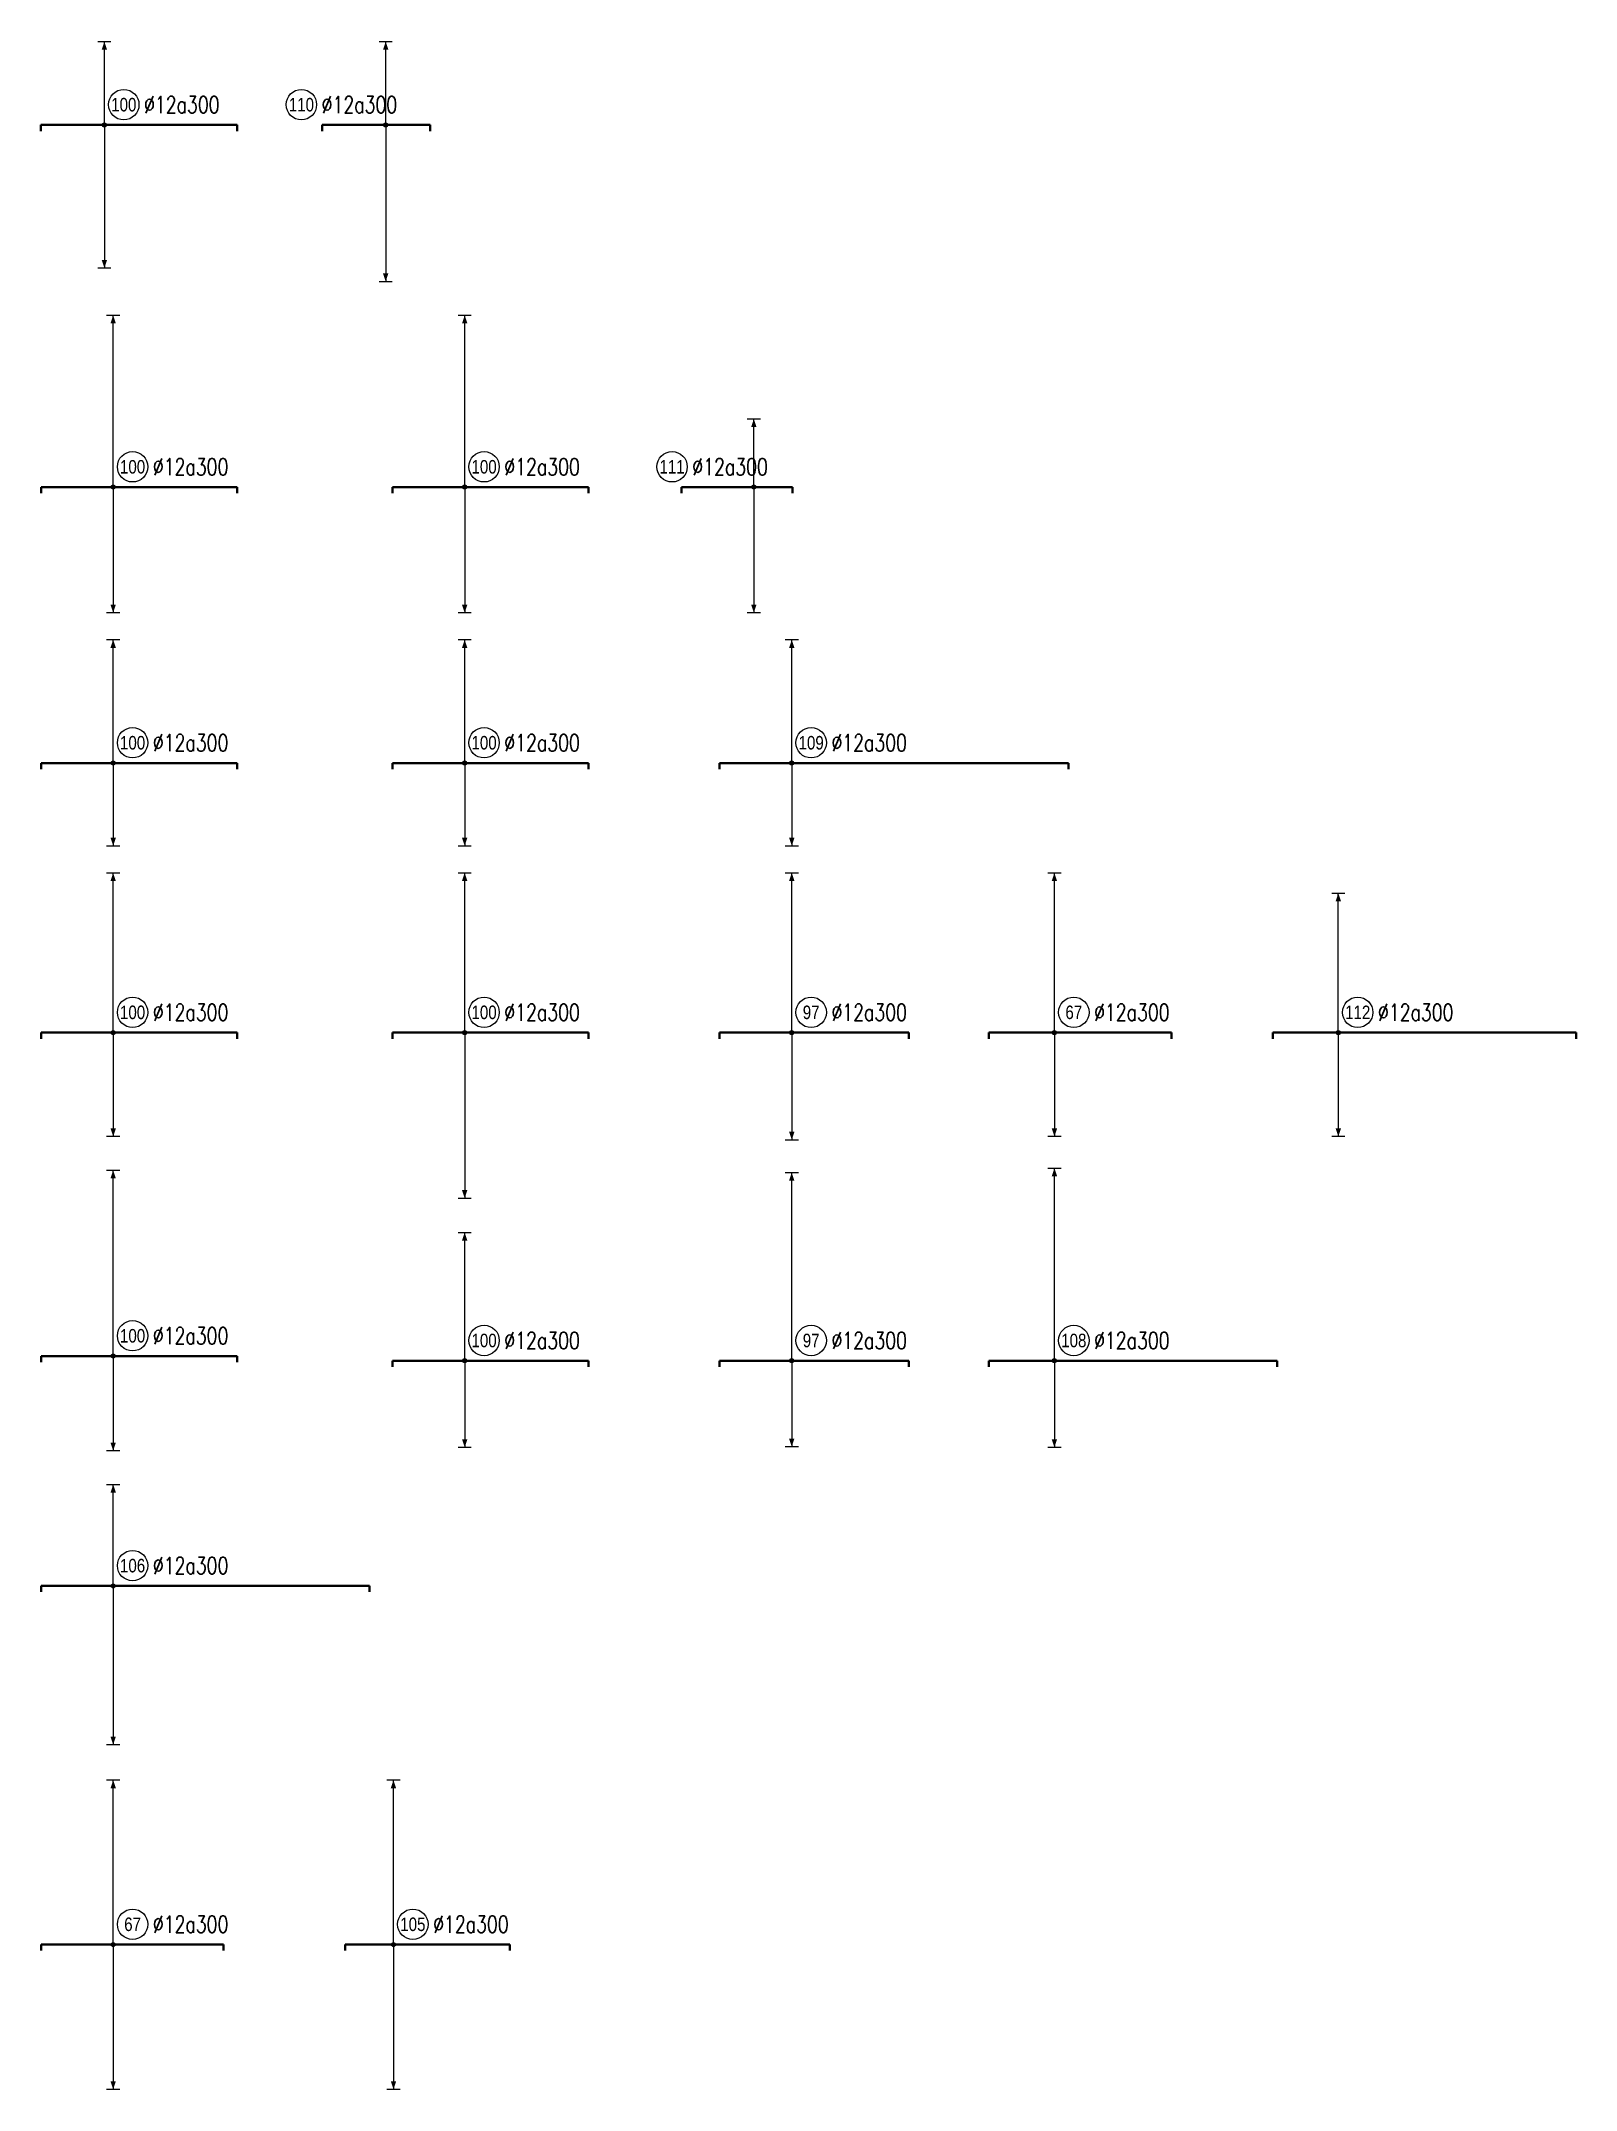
# Model space of a CAD drawing. Header units: millimetres. Extents: x -247377 to 927516, y -864259 to 155594.
# Drawn here: x 172269 to 217689, y -90520 to -29880 of the extents above; entities that cross this region are included whole.
import ezdxf
from ezdxf.enums import TextEntityAlignment as Align

# ---------------------------------------------------------------- set-up
doc = ezdxf.new("R2010")
doc.units = ezdxf.units.MM
doc.header["$MEASUREMENT"] = 0
for name, color, linetype, lineweight in [('NDC_S_DIM', 1, 'Continuous', 15), ('NDC_S_REBAR', 4, 'Continuous', 35), ('NDC_S_VN TEXT', 7, 'Continuous', 20)]:
    doc.layers.add(name, color=color, linetype=linetype, lineweight=lineweight)
doc.styles.add('ARIAL', font='arial.ttf', dxfattribs={"width": 0.8})
doc.styles.add('NDC_EN TXT', font='romans.shx', dxfattribs={"width": 0.8})

# ---------------------------------------------------------------- blocks, each defined once
blk = doc.blocks.new('*U87')
h = blk.add_hatch(color=6)
edge = h.paths.add_edge_path()
edge.add_arc((-5.03, 0), 0.3, 0, 360)
at = {"layer": 'NDC_S_DIM', "color": 8}
for q in [(-5.03, 12.32), (-5.03, -21.18)]:
    blk.add_line((-5.03, 0), q, dxfattribs=at)
for points in [[(-6.03, 12.32, 0.2, 0.2, 0), (-4.03, 12.32, 0, 0, 0)], [(-6.03, -21.18, 0.2, 0.2, 0), (-4.03, -21.18, 0, 0, 0)]]:
    blk.add_lwpolyline(points, format="xyseb", dxfattribs=at)
at = {"layer": 'NDC_S_DIM'}
blk.add_circle((-2.16, 3), 2.25, dxfattribs=at)
at = {"layer": 'NDC_S_DIM', "color": 6}
blk.add_circle((-5.03, 0), 0.3, dxfattribs=at)
at = {"layer": 'NDC_S_DIM', "color": 8}
for points in [[(-5.43, 11.12), (-5.03, 12.32), (-4.63, 11.12)], [(-5.43, -19.98), (-5.03, -21.18), (-4.63, -19.98)]]:
    blk.add_solid(points, dxfattribs=at)
at = {"layer": 'NDC_S_REBAR'}
for p, q in [((0, 0), (-14.41, 0)), ((-14.41, 0), (-14.41, -0.9)), ((0, 0), (14.59, 0)), ((14.59, 0), (14.59, -0.9)), ((-14.41, -0.9), (-14.41, -0.9)), ((14.59, -0.9), (14.59, -0.9))]:
    blk.add_line(p, q, dxfattribs=at)
at = {"layer": 'NDC_S_VN TEXT', "style": 'ARIAL', "width": 0.8}
blk.add_attdef('KHT', text='', height=2, dxfattribs=at).set_placement((-2.16, 3), align=Align.MIDDLE_CENTER)
at = {"layer": 'NDC_S_VN TEXT', "color": 3, "style": 'NDC_EN TXT', "width": 0.75}
blk.add_attdef('DKT', (0.84, 1.75), '', height=2.5, dxfattribs=at)
blk = doc.blocks.new('*U88')
h = blk.add_hatch(color=6)
edge = h.paths.add_edge_path()
edge.add_arc((-5.03, 0), 0.3, 0, 360)
at = {"layer": 'NDC_S_DIM', "color": 8}
for q in [(-5.03, 12.32), (-5.03, -23.18)]:
    blk.add_line((-5.03, 0), q, dxfattribs=at)
for points in [[(-6.03, 12.32, 0.2, 0.2, 0), (-4.03, 12.32, 0, 0, 0)], [(-6.03, -23.18, 0.2, 0.2, 0), (-4.03, -23.18, 0, 0, 0)]]:
    blk.add_lwpolyline(points, format="xyseb", dxfattribs=at)
at = {"layer": 'NDC_S_DIM'}
blk.add_circle((-17.5, 3), 2.25, dxfattribs=at)
at = {"layer": 'NDC_S_DIM', "color": 6}
blk.add_circle((-5.03, 0), 0.3, dxfattribs=at)
at = {"layer": 'NDC_S_DIM', "color": 8}
for points in [[(-5.43, 11.12), (-5.03, 12.32), (-4.63, 11.12)], [(-5.43, -21.98), (-5.03, -23.18), (-4.63, -21.98)]]:
    blk.add_solid(points, dxfattribs=at)
at = {"layer": 'NDC_S_REBAR'}
for p, q in [((0, 0), (-14.41, 0)), ((-14.41, 0), (-14.41, -0.9)), ((0, 0), (1.56, 0)), ((1.56, 0), (1.56, -0.9)), ((-14.41, -0.9), (-14.41, -0.9)), ((1.56, -0.9), (1.56, -0.9))]:
    blk.add_line(p, q, dxfattribs=at)
at = {"layer": 'NDC_S_VN TEXT', "style": 'ARIAL', "width": 0.8}
blk.add_attdef('KHT', text='', height=2, dxfattribs=at).set_placement((-17.5, 3), align=Align.MIDDLE_CENTER)
at = {"layer": 'NDC_S_VN TEXT', "color": 3, "style": 'NDC_EN TXT', "width": 0.75}
blk.add_attdef('DKT', (-14.5, 1.75), '', height=2.5, dxfattribs=at)
blk = doc.blocks.new('*U98')
h = blk.add_hatch(color=6)
edge = h.paths.add_edge_path()
edge.add_arc((-5.03, 0), 0.3, 0, 360)
at = {"layer": 'NDC_S_DIM', "color": 8}
for q in [(-5.03, 25.41), (-5.03, -18.59)]:
    blk.add_line((-5.03, 0), q, dxfattribs=at)
for points in [[(-6.03, 25.41, 0.2, 0.2, 0), (-4.03, 25.41, 0, 0, 0)], [(-6.03, -18.59, 0.2, 0.2, 0), (-4.03, -18.59, 0, 0, 0)]]:
    blk.add_lwpolyline(points, format="xyseb", dxfattribs=at)
at = {"layer": 'NDC_S_DIM'}
blk.add_circle((-2.16, 3), 2.25, dxfattribs=at)
at = {"layer": 'NDC_S_DIM', "color": 6}
blk.add_circle((-5.03, 0), 0.3, dxfattribs=at)
at = {"layer": 'NDC_S_DIM', "color": 8}
for points in [[(-5.43, 24.21), (-5.03, 25.41), (-4.63, 24.21)], [(-5.43, -17.39), (-5.03, -18.59), (-4.63, -17.39)]]:
    blk.add_solid(points, dxfattribs=at)
at = {"layer": 'NDC_S_REBAR'}
for p, q in [((0, 0), (-15.71, 0)), ((-15.71, 0), (-15.71, -0.9)), ((0, 0), (13.29, 0)), ((13.29, 0), (13.29, -0.9)), ((-15.71, -0.9), (-15.71, -0.9)), ((13.29, -0.9), (13.29, -0.9))]:
    blk.add_line(p, q, dxfattribs=at)
at = {"layer": 'NDC_S_VN TEXT', "style": 'ARIAL', "width": 0.8}
blk.add_attdef('KHT', text='', height=2, dxfattribs=at).set_placement((-2.16, 3), align=Align.MIDDLE_CENTER)
at = {"layer": 'NDC_S_VN TEXT', "color": 3, "style": 'NDC_EN TXT', "width": 0.75}
blk.add_attdef('DKT', (0.84, 1.75), '', height=2.5, dxfattribs=at)
blk = doc.blocks.new('*U99')
h = blk.add_hatch(color=6)
edge = h.paths.add_edge_path()
edge.add_arc((-5.03, 0), 0.3, 0, 360)
at = {"layer": 'NDC_S_DIM', "color": 8}
for q in [(-5.03, 10.07), (-5.03, -18.59)]:
    blk.add_line((-5.03, 0), q, dxfattribs=at)
for points in [[(-6.03, 10.07, 0.2, 0.2, 0), (-4.03, 10.07, 0, 0, 0)], [(-6.03, -18.59, 0.2, 0.2, 0), (-4.03, -18.59, 0, 0, 0)]]:
    blk.add_lwpolyline(points, format="xyseb", dxfattribs=at)
at = {"layer": 'NDC_S_DIM'}
blk.add_circle((-17.13, 3), 2.25, dxfattribs=at)
at = {"layer": 'NDC_S_DIM', "color": 6}
blk.add_circle((-5.03, 0), 0.3, dxfattribs=at)
at = {"layer": 'NDC_S_DIM', "color": 8}
for points in [[(-5.43, 8.87), (-5.03, 10.07), (-4.63, 8.87)], [(-5.43, -17.39), (-5.03, -18.59), (-4.63, -17.39)]]:
    blk.add_solid(points, dxfattribs=at)
at = {"layer": 'NDC_S_REBAR'}
for p, q in [((0, 0), (-15.71, 0)), ((-15.71, 0), (-15.71, -0.9)), ((0, 0), (0.67, 0)), ((0.67, 0), (0.67, -0.9)), ((-15.71, -0.9), (-15.71, -0.9)), ((0.67, -0.9), (0.67, -0.9))]:
    blk.add_line(p, q, dxfattribs=at)
at = {"layer": 'NDC_S_VN TEXT', "style": 'ARIAL', "width": 0.8}
blk.add_attdef('KHT', text='', height=2, dxfattribs=at).set_placement((-17.13, 3), align=Align.MIDDLE_CENTER)
at = {"layer": 'NDC_S_VN TEXT', "color": 3, "style": 'NDC_EN TXT', "width": 0.75}
blk.add_attdef('DKT', (-14.13, 1.75), '', height=2.5, dxfattribs=at)
blk = doc.blocks.new('*U108')
h = blk.add_hatch(color=6)
edge = h.paths.add_edge_path()
edge.add_arc((-5.03, 0), 0.3, 0, 360)
at = {"layer": 'NDC_S_DIM', "color": 8}
for q in [(-5.03, 18.24), (-5.03, -12.26)]:
    blk.add_line((-5.03, 0), q, dxfattribs=at)
for points in [[(-6.03, 18.24, 0.2, 0.2, 0), (-4.03, 18.24, 0, 0, 0)], [(-6.03, -12.26, 0.2, 0.2, 0), (-4.03, -12.26, 0, 0, 0)]]:
    blk.add_lwpolyline(points, format="xyseb", dxfattribs=at)
at = {"layer": 'NDC_S_DIM'}
blk.add_circle((-2.16, 3), 2.25, dxfattribs=at)
at = {"layer": 'NDC_S_DIM', "color": 6}
blk.add_circle((-5.03, 0), 0.3, dxfattribs=at)
at = {"layer": 'NDC_S_DIM', "color": 8}
for points in [[(-5.43, 17.04), (-5.03, 18.24), (-4.63, 17.04)], [(-5.43, -11.06), (-5.03, -12.26), (-4.63, -11.06)]]:
    blk.add_solid(points, dxfattribs=at)
at = {"layer": 'NDC_S_REBAR'}
for p, q in [((0, 0), (-15.71, 0)), ((-15.71, 0), (-15.71, -0.9)), ((0, 0), (13.29, 0)), ((13.29, 0), (13.29, -0.9)), ((-15.71, -0.9), (-15.71, -0.9)), ((13.29, -0.9), (13.29, -0.9))]:
    blk.add_line(p, q, dxfattribs=at)
at = {"layer": 'NDC_S_VN TEXT', "style": 'ARIAL', "width": 0.8}
blk.add_attdef('KHT', text='', height=2, dxfattribs=at).set_placement((-2.16, 3), align=Align.MIDDLE_CENTER)
at = {"layer": 'NDC_S_VN TEXT', "color": 3, "style": 'NDC_EN TXT', "width": 0.75}
blk.add_attdef('DKT', (0.84, 1.75), '', height=2.5, dxfattribs=at)
blk = doc.blocks.new('*U109')
h = blk.add_hatch(color=6)
edge = h.paths.add_edge_path()
edge.add_arc((-5.03, 0), 0.3, 0, 360)
at = {"layer": 'NDC_S_DIM', "color": 8}
for q in [(-5.03, 18.24), (-5.03, -12.26)]:
    blk.add_line((-5.03, 0), q, dxfattribs=at)
for points in [[(-6.03, 18.24, 0.2, 0.2, 0), (-4.03, 18.24, 0, 0, 0)], [(-6.03, -12.26, 0.2, 0.2, 0), (-4.03, -12.26, 0, 0, 0)]]:
    blk.add_lwpolyline(points, format="xyseb", dxfattribs=at)
at = {"layer": 'NDC_S_DIM'}
blk.add_circle((-2.16, 3), 2.25, dxfattribs=at)
at = {"layer": 'NDC_S_DIM', "color": 6}
blk.add_circle((-5.03, 0), 0.3, dxfattribs=at)
at = {"layer": 'NDC_S_DIM', "color": 8}
for points in [[(-5.43, 17.04), (-5.03, 18.24), (-4.63, 17.04)], [(-5.43, -11.06), (-5.03, -12.26), (-4.63, -11.06)]]:
    blk.add_solid(points, dxfattribs=at)
at = {"layer": 'NDC_S_REBAR'}
for p, q in [((0, 0), (-15.71, 0)), ((-15.71, 0), (-15.71, -0.9)), ((0, 0), (13.29, 0)), ((13.29, 0), (13.29, -0.9)), ((-15.71, -0.9), (-15.71, -0.9)), ((13.29, -0.9), (13.29, -0.9))]:
    blk.add_line(p, q, dxfattribs=at)
at = {"layer": 'NDC_S_VN TEXT', "style": 'ARIAL', "width": 0.8}
blk.add_attdef('KHT', text='', height=2, dxfattribs=at).set_placement((-2.16, 3), align=Align.MIDDLE_CENTER)
at = {"layer": 'NDC_S_VN TEXT', "color": 3, "style": 'NDC_EN TXT', "width": 0.75}
blk.add_attdef('DKT', (0.84, 1.75), '', height=2.5, dxfattribs=at)
blk = doc.blocks.new('*U110')
h = blk.add_hatch(color=6)
edge = h.paths.add_edge_path()
edge.add_arc((-5.03, 0), 0.3, 0, 360)
at = {"layer": 'NDC_S_DIM', "color": 8}
for q in [(-5.03, 18.24), (-5.03, -12.26)]:
    blk.add_line((-5.03, 0), q, dxfattribs=at)
for points in [[(-6.03, 18.24, 0.2, 0.2, 0), (-4.03, 18.24, 0, 0, 0)], [(-6.03, -12.26, 0.2, 0.2, 0), (-4.03, -12.26, 0, 0, 0)]]:
    blk.add_lwpolyline(points, format="xyseb", dxfattribs=at)
at = {"layer": 'NDC_S_DIM'}
blk.add_circle((-2.16, 3), 2.25, dxfattribs=at)
at = {"layer": 'NDC_S_DIM', "color": 6}
blk.add_circle((-5.03, 0), 0.3, dxfattribs=at)
at = {"layer": 'NDC_S_DIM', "color": 8}
for points in [[(-5.43, 17.04), (-5.03, 18.24), (-4.63, 17.04)], [(-5.43, -11.06), (-5.03, -12.26), (-4.63, -11.06)]]:
    blk.add_solid(points, dxfattribs=at)
at = {"layer": 'NDC_S_REBAR'}
for p, q in [((0, 0), (-15.71, 0)), ((-15.71, 0), (-15.71, -0.9)), ((0, 0), (35.9, 0)), ((35.9, 0), (35.9, -0.9)), ((-15.71, -0.9), (-15.71, -0.9)), ((35.9, -0.9), (35.9, -0.9))]:
    blk.add_line(p, q, dxfattribs=at)
at = {"layer": 'NDC_S_VN TEXT', "style": 'ARIAL', "width": 0.8}
blk.add_attdef('KHT', text='', height=2, dxfattribs=at).set_placement((-2.16, 3), align=Align.MIDDLE_CENTER)
at = {"layer": 'NDC_S_VN TEXT', "color": 3, "style": 'NDC_EN TXT', "width": 0.75}
blk.add_attdef('DKT', (0.84, 1.75), '', height=2.5, dxfattribs=at)
blk = doc.blocks.new('*U121')
h = blk.add_hatch(color=6)
edge = h.paths.add_edge_path()
edge.add_arc((-5.03, 0), 0.3, 0, 360)
at = {"layer": 'NDC_S_DIM', "color": 8}
for q in [(-5.03, 23.63), (-5.03, -15.37)]:
    blk.add_line((-5.03, 0), q, dxfattribs=at)
for points in [[(-6.03, 23.63, 0.2, 0.2, 0), (-4.03, 23.63, 0, 0, 0)], [(-6.03, -15.37, 0.2, 0.2, 0), (-4.03, -15.37, 0, 0, 0)]]:
    blk.add_lwpolyline(points, format="xyseb", dxfattribs=at)
at = {"layer": 'NDC_S_DIM'}
blk.add_circle((-2.16, 3), 2.25, dxfattribs=at)
at = {"layer": 'NDC_S_DIM', "color": 6}
blk.add_circle((-5.03, 0), 0.3, dxfattribs=at)
at = {"layer": 'NDC_S_DIM', "color": 8}
for points in [[(-5.43, 22.43), (-5.03, 23.63), (-4.63, 22.43)], [(-5.43, -14.17), (-5.03, -15.37), (-4.63, -14.17)]]:
    blk.add_solid(points, dxfattribs=at)
at = {"layer": 'NDC_S_REBAR'}
for p, q in [((0, 0), (-15.71, 0)), ((-15.71, 0), (-15.71, -0.9)), ((0, 0), (13.29, 0)), ((13.29, 0), (13.29, -0.9)), ((-15.71, -0.9), (-15.71, -0.9)), ((13.29, -0.9), (13.29, -0.9))]:
    blk.add_line(p, q, dxfattribs=at)
at = {"layer": 'NDC_S_VN TEXT', "style": 'ARIAL', "width": 0.8}
blk.add_attdef('KHT', text='', height=2, dxfattribs=at).set_placement((-2.16, 3), align=Align.MIDDLE_CENTER)
at = {"layer": 'NDC_S_VN TEXT', "color": 3, "style": 'NDC_EN TXT', "width": 0.75}
blk.add_attdef('DKT', (0.84, 1.75), '', height=2.5, dxfattribs=at)
blk = doc.blocks.new('*U122')
h = blk.add_hatch(color=6)
edge = h.paths.add_edge_path()
edge.add_arc((-5.03, 0), 0.3, 0, 360)
at = {"layer": 'NDC_S_DIM', "color": 8}
for q in [(-5.03, 23.63), (-5.03, -24.51)]:
    blk.add_line((-5.03, 0), q, dxfattribs=at)
for points in [[(-6.03, 23.63, 0.2, 0.2, 0), (-4.03, 23.63, 0, 0, 0)], [(-6.03, -24.51, 0.2, 0.2, 0), (-4.03, -24.51, 0, 0, 0)]]:
    blk.add_lwpolyline(points, format="xyseb", dxfattribs=at)
at = {"layer": 'NDC_S_DIM'}
blk.add_circle((-2.16, 3), 2.25, dxfattribs=at)
at = {"layer": 'NDC_S_DIM', "color": 6}
blk.add_circle((-5.03, 0), 0.3, dxfattribs=at)
at = {"layer": 'NDC_S_DIM', "color": 8}
for points in [[(-5.43, 22.43), (-5.03, 23.63), (-4.63, 22.43)], [(-5.43, -23.31), (-5.03, -24.51), (-4.63, -23.31)]]:
    blk.add_solid(points, dxfattribs=at)
at = {"layer": 'NDC_S_REBAR'}
for p, q in [((0, 0), (-15.71, 0)), ((-15.71, 0), (-15.71, -0.9)), ((0, 0), (13.29, 0)), ((13.29, 0), (13.29, -0.9)), ((-15.71, -0.9), (-15.71, -0.9)), ((13.29, -0.9), (13.29, -0.9))]:
    blk.add_line(p, q, dxfattribs=at)
at = {"layer": 'NDC_S_VN TEXT', "style": 'ARIAL', "width": 0.8}
blk.add_attdef('KHT', text='', height=2, dxfattribs=at).set_placement((-2.16, 3), align=Align.MIDDLE_CENTER)
at = {"layer": 'NDC_S_VN TEXT', "color": 3, "style": 'NDC_EN TXT', "width": 0.75}
blk.add_attdef('DKT', (0.84, 1.75), '', height=2.5, dxfattribs=at)
blk = doc.blocks.new('*U123')
h = blk.add_hatch(color=6)
edge = h.paths.add_edge_path()
edge.add_arc((-5.03, 0), 0.3, 0, 360)
at = {"layer": 'NDC_S_DIM', "color": 8}
for q in [(-5.03, 23.63), (-5.03, -15.87)]:
    blk.add_line((-5.03, 0), q, dxfattribs=at)
for points in [[(-6.03, 23.63, 0.2, 0.2, 0), (-4.03, 23.63, 0, 0, 0)], [(-6.03, -15.87, 0.2, 0.2, 0), (-4.03, -15.87, 0, 0, 0)]]:
    blk.add_lwpolyline(points, format="xyseb", dxfattribs=at)
at = {"layer": 'NDC_S_DIM'}
blk.add_circle((-2.16, 3), 2.25, dxfattribs=at)
at = {"layer": 'NDC_S_DIM', "color": 6}
blk.add_circle((-5.03, 0), 0.3, dxfattribs=at)
at = {"layer": 'NDC_S_DIM', "color": 8}
for points in [[(-5.43, 22.43), (-5.03, 23.63), (-4.63, 22.43)], [(-5.43, -14.67), (-5.03, -15.87), (-4.63, -14.67)]]:
    blk.add_solid(points, dxfattribs=at)
at = {"layer": 'NDC_S_REBAR'}
for p, q in [((0, 0), (-15.71, 0)), ((-15.71, 0), (-15.71, -0.9)), ((0, 0), (12.29, 0)), ((12.29, 0), (12.29, -0.9)), ((-15.71, -0.9), (-15.71, -0.9)), ((12.29, -0.9), (12.29, -0.9))]:
    blk.add_line(p, q, dxfattribs=at)
at = {"layer": 'NDC_S_VN TEXT', "style": 'ARIAL', "width": 0.8}
blk.add_attdef('KHT', text='', height=2, dxfattribs=at).set_placement((-2.16, 3), align=Align.MIDDLE_CENTER)
at = {"layer": 'NDC_S_VN TEXT', "color": 3, "style": 'NDC_EN TXT', "width": 0.75}
blk.add_attdef('DKT', (0.84, 1.75), '', height=2.5, dxfattribs=at)
blk = doc.blocks.new('*U124')
h = blk.add_hatch(color=6)
edge = h.paths.add_edge_path()
edge.add_arc((-5.03, 0), 0.3, 0, 360)
at = {"layer": 'NDC_S_DIM', "color": 8}
for q in [(-5.03, 23.63), (-5.03, -15.37)]:
    blk.add_line((-5.03, 0), q, dxfattribs=at)
for points in [[(-6.03, 23.63, 0.2, 0.2, 0), (-4.03, 23.63, 0, 0, 0)], [(-6.03, -15.37, 0.2, 0.2, 0), (-4.03, -15.37, 0, 0, 0)]]:
    blk.add_lwpolyline(points, format="xyseb", dxfattribs=at)
at = {"layer": 'NDC_S_DIM'}
blk.add_circle((-2.16, 3), 2.25, dxfattribs=at)
at = {"layer": 'NDC_S_DIM', "color": 6}
blk.add_circle((-5.03, 0), 0.3, dxfattribs=at)
at = {"layer": 'NDC_S_DIM', "color": 8}
for points in [[(-5.43, 22.43), (-5.03, 23.63), (-4.63, 22.43)], [(-5.43, -14.17), (-5.03, -15.37), (-4.63, -14.17)]]:
    blk.add_solid(points, dxfattribs=at)
at = {"layer": 'NDC_S_REBAR'}
for p, q in [((0, 0), (-14.71, 0)), ((-14.71, 0), (-14.71, -0.9)), ((0, 0), (12.29, 0)), ((12.29, 0), (12.29, -0.9)), ((-14.71, -0.9), (-14.71, -0.9)), ((12.29, -0.9), (12.29, -0.9))]:
    blk.add_line(p, q, dxfattribs=at)
at = {"layer": 'NDC_S_VN TEXT', "style": 'ARIAL', "width": 0.8}
blk.add_attdef('KHT', text='', height=2, dxfattribs=at).set_placement((-2.16, 3), align=Align.MIDDLE_CENTER)
at = {"layer": 'NDC_S_VN TEXT', "color": 3, "style": 'NDC_EN TXT', "width": 0.75}
blk.add_attdef('DKT', (0.84, 1.75), '', height=2.5, dxfattribs=at)
blk = doc.blocks.new('*U125')
h = blk.add_hatch(color=6)
edge = h.paths.add_edge_path()
edge.add_arc((-5.03, 0), 0.3, 0, 360)
at = {"layer": 'NDC_S_DIM', "color": 8}
for q in [(-5.03, 20.63), (-5.03, -15.37)]:
    blk.add_line((-5.03, 0), q, dxfattribs=at)
for points in [[(-6.03, 20.63, 0.2, 0.2, 0), (-4.03, 20.63, 0, 0, 0)], [(-6.03, -15.37, 0.2, 0.2, 0), (-4.03, -15.37, 0, 0, 0)]]:
    blk.add_lwpolyline(points, format="xyseb", dxfattribs=at)
at = {"layer": 'NDC_S_DIM'}
blk.add_circle((-2.16, 3), 2.25, dxfattribs=at)
at = {"layer": 'NDC_S_DIM', "color": 6}
blk.add_circle((-5.03, 0), 0.3, dxfattribs=at)
at = {"layer": 'NDC_S_DIM', "color": 8}
for points in [[(-5.43, 19.43), (-5.03, 20.63), (-4.63, 19.43)], [(-5.43, -14.17), (-5.03, -15.37), (-4.63, -14.17)]]:
    blk.add_solid(points, dxfattribs=at)
at = {"layer": 'NDC_S_REBAR'}
for p, q in [((0, 0), (-14.71, 0)), ((-14.71, 0), (-14.71, -0.9)), ((0, 0), (30.14, 0)), ((30.14, 0), (30.14, -0.9)), ((-14.71, -0.9), (-14.71, -0.9)), ((30.14, -0.9), (30.14, -0.9))]:
    blk.add_line(p, q, dxfattribs=at)
at = {"layer": 'NDC_S_VN TEXT', "style": 'ARIAL', "width": 0.8}
blk.add_attdef('KHT', text='', height=2, dxfattribs=at).set_placement((-2.16, 3), align=Align.MIDDLE_CENTER)
at = {"layer": 'NDC_S_VN TEXT', "color": 3, "style": 'NDC_EN TXT', "width": 0.75}
blk.add_attdef('DKT', (0.84, 1.75), '', height=2.5, dxfattribs=at)
blk = doc.blocks.new('*U912')
h = blk.add_hatch(color=6)
edge = h.paths.add_edge_path()
edge.add_arc((-5.03, 0), 0.3, 0, 360)
at = {"layer": 'NDC_S_DIM', "color": 8}
for q in [(-5.03, 27.49), (-5.03, -14.01)]:
    blk.add_line((-5.03, 0), q, dxfattribs=at)
for points in [[(-6.03, 27.49, 0.2, 0.2, 0), (-4.03, 27.49, 0, 0, 0)], [(-6.03, -14.01, 0.2, 0.2, 0), (-4.03, -14.01, 0, 0, 0)]]:
    blk.add_lwpolyline(points, format="xyseb", dxfattribs=at)
at = {"layer": 'NDC_S_DIM'}
blk.add_circle((-2.16, 3), 2.25, dxfattribs=at)
at = {"layer": 'NDC_S_DIM', "color": 6}
blk.add_circle((-5.03, 0), 0.3, dxfattribs=at)
at = {"layer": 'NDC_S_DIM', "color": 8}
for points in [[(-5.43, 26.29), (-5.03, 27.49), (-4.63, 26.29)], [(-5.43, -12.81), (-5.03, -14.01), (-4.63, -12.81)]]:
    blk.add_solid(points, dxfattribs=at)
at = {"layer": 'NDC_S_REBAR'}
for p, q in [((0, 0), (-15.71, 0)), ((-15.71, 0), (-15.71, -0.9)), ((0, 0), (13.29, 0)), ((13.29, 0), (13.29, -0.9)), ((-15.71, -0.9), (-15.71, -0.9)), ((13.29, -0.9), (13.29, -0.9))]:
    blk.add_line(p, q, dxfattribs=at)
at = {"layer": 'NDC_S_VN TEXT', "style": 'ARIAL', "width": 0.8}
blk.add_attdef('KHT', text='', height=2, dxfattribs=at).set_placement((-2.16, 3), align=Align.MIDDLE_CENTER)
at = {"layer": 'NDC_S_VN TEXT', "color": 3, "style": 'NDC_EN TXT', "width": 0.75}
blk.add_attdef('DKT', (0.84, 1.75), '', height=2.5, dxfattribs=at)
blk = doc.blocks.new('*U133')
h = blk.add_hatch(color=6)
edge = h.paths.add_edge_path()
edge.add_arc((-5.03, 0), 0.3, 0, 360)
at = {"layer": 'NDC_S_DIM', "color": 8}
for q in [(-5.03, 18.97), (-5.03, -12.81)]:
    blk.add_line((-5.03, 0), q, dxfattribs=at)
for points in [[(-6.03, 18.97, 0.2, 0.2, 0), (-4.03, 18.97, 0, 0, 0)], [(-6.03, -12.81, 0.2, 0.2, 0), (-4.03, -12.81, 0, 0, 0)]]:
    blk.add_lwpolyline(points, format="xyseb", dxfattribs=at)
at = {"layer": 'NDC_S_DIM'}
blk.add_circle((-2.16, 3), 2.25, dxfattribs=at)
at = {"layer": 'NDC_S_DIM', "color": 6}
blk.add_circle((-5.03, 0), 0.3, dxfattribs=at)
at = {"layer": 'NDC_S_DIM', "color": 8}
for points in [[(-5.43, 17.77), (-5.03, 18.97), (-4.63, 17.77)], [(-5.43, -11.61), (-5.03, -12.81), (-4.63, -11.61)]]:
    blk.add_solid(points, dxfattribs=at)
at = {"layer": 'NDC_S_REBAR'}
for p, q in [((0, 0), (-15.71, 0)), ((-15.71, 0), (-15.71, -0.9)), ((0, 0), (13.29, 0)), ((13.29, 0), (13.29, -0.9)), ((-15.71, -0.9), (-15.71, -0.9)), ((13.29, -0.9), (13.29, -0.9))]:
    blk.add_line(p, q, dxfattribs=at)
at = {"layer": 'NDC_S_VN TEXT', "style": 'ARIAL', "width": 0.8}
blk.add_attdef('KHT', text='', height=2, dxfattribs=at).set_placement((-2.16, 3), align=Align.MIDDLE_CENTER)
at = {"layer": 'NDC_S_VN TEXT', "color": 3, "style": 'NDC_EN TXT', "width": 0.75}
blk.add_attdef('DKT', (0.84, 1.75), '', height=2.5, dxfattribs=at)
blk = doc.blocks.new('*U132')
h = blk.add_hatch(color=6)
edge = h.paths.add_edge_path()
edge.add_arc((-5.03, 0), 0.3, 0, 360)
at = {"layer": 'NDC_S_DIM', "color": 8}
for q in [(-5.03, 27.83), (-5.03, -12.71)]:
    blk.add_line((-5.03, 0), q, dxfattribs=at)
for points in [[(-6.03, 27.83, 0.2, 0.2, 0), (-4.03, 27.83, 0, 0, 0)], [(-6.03, -12.71, 0.2, 0.2, 0), (-4.03, -12.71, 0, 0, 0)]]:
    blk.add_lwpolyline(points, format="xyseb", dxfattribs=at)
at = {"layer": 'NDC_S_DIM'}
blk.add_circle((-2.16, 3), 2.25, dxfattribs=at)
at = {"layer": 'NDC_S_DIM', "color": 6}
blk.add_circle((-5.03, 0), 0.3, dxfattribs=at)
at = {"layer": 'NDC_S_DIM', "color": 8}
for points in [[(-5.43, 26.63), (-5.03, 27.83), (-4.63, 26.63)], [(-5.43, -11.51), (-5.03, -12.71), (-4.63, -11.51)]]:
    blk.add_solid(points, dxfattribs=at)
at = {"layer": 'NDC_S_REBAR'}
for p, q in [((0, 0), (-15.71, 0)), ((-15.71, 0), (-15.71, -0.9)), ((0, 0), (12.28, 0)), ((12.28, 0), (12.28, -0.9)), ((-15.71, -0.9), (-15.71, -0.9)), ((12.28, -0.9), (12.28, -0.9))]:
    blk.add_line(p, q, dxfattribs=at)
at = {"layer": 'NDC_S_VN TEXT', "style": 'ARIAL', "width": 0.8}
blk.add_attdef('KHT', text='', height=2, dxfattribs=at).set_placement((-2.16, 3), align=Align.MIDDLE_CENTER)
at = {"layer": 'NDC_S_VN TEXT', "color": 3, "style": 'NDC_EN TXT', "width": 0.75}
blk.add_attdef('DKT', (0.84, 1.75), '', height=2.5, dxfattribs=at)
blk = doc.blocks.new('*U134')
h = blk.add_hatch(color=6)
edge = h.paths.add_edge_path()
edge.add_arc((-5.03, 0), 0.3, 0, 360)
at = {"layer": 'NDC_S_DIM', "color": 8}
for q in [(-5.03, 28.49), (-5.03, -12.81)]:
    blk.add_line((-5.03, 0), q, dxfattribs=at)
for points in [[(-6.03, 28.49, 0.2, 0.2, 0), (-4.03, 28.49, 0, 0, 0)], [(-6.03, -12.81, 0.2, 0.2, 0), (-4.03, -12.81, 0, 0, 0)]]:
    blk.add_lwpolyline(points, format="xyseb", dxfattribs=at)
at = {"layer": 'NDC_S_DIM'}
blk.add_circle((-2.16, 3), 2.25, dxfattribs=at)
at = {"layer": 'NDC_S_DIM', "color": 6}
blk.add_circle((-5.03, 0), 0.3, dxfattribs=at)
at = {"layer": 'NDC_S_DIM', "color": 8}
for points in [[(-5.43, 27.29), (-5.03, 28.49), (-4.63, 27.29)], [(-5.43, -11.61), (-5.03, -12.81), (-4.63, -11.61)]]:
    blk.add_solid(points, dxfattribs=at)
at = {"layer": 'NDC_S_REBAR'}
for p, q in [((0, 0), (-14.71, 0)), ((-14.71, 0), (-14.71, -0.9)), ((0, 0), (27.94, 0)), ((27.94, 0), (27.94, -0.9)), ((-14.71, -0.9), (-14.71, -0.9)), ((27.94, -0.9), (27.94, -0.9))]:
    blk.add_line(p, q, dxfattribs=at)
at = {"layer": 'NDC_S_VN TEXT', "style": 'ARIAL', "width": 0.8}
blk.add_attdef('KHT', text='', height=2, dxfattribs=at).set_placement((-2.16, 3), align=Align.MIDDLE_CENTER)
at = {"layer": 'NDC_S_VN TEXT', "color": 3, "style": 'NDC_EN TXT', "width": 0.75}
blk.add_attdef('DKT', (0.84, 1.75), '', height=2.5, dxfattribs=at)
blk = doc.blocks.new('*U145')
h = blk.add_hatch(color=6)
edge = h.paths.add_edge_path()
edge.add_arc((-5.03, 0), 0.3, 0, 360)
at = {"layer": 'NDC_S_DIM', "color": 8}
for q in [(-5.03, 15), (-5.03, -23.5)]:
    blk.add_line((-5.03, 0), q, dxfattribs=at)
for points in [[(-6.03, 15, 0.2, 0.2, 0), (-4.03, 15, 0, 0, 0)], [(-6.03, -23.5, 0.2, 0.2, 0), (-4.03, -23.5, 0, 0, 0)]]:
    blk.add_lwpolyline(points, format="xyseb", dxfattribs=at)
at = {"layer": 'NDC_S_DIM'}
blk.add_circle((-2.16, 3), 2.25, dxfattribs=at)
at = {"layer": 'NDC_S_DIM', "color": 6}
blk.add_circle((-5.03, 0), 0.3, dxfattribs=at)
at = {"layer": 'NDC_S_DIM', "color": 8}
for points in [[(-5.43, 13.8), (-5.03, 15), (-4.63, 13.8)], [(-5.43, -22.3), (-5.03, -23.5), (-4.63, -22.3)]]:
    blk.add_solid(points, dxfattribs=at)
at = {"layer": 'NDC_S_REBAR'}
for p, q in [((0, 0), (-15.71, 0)), ((-15.71, 0), (-15.71, -0.9)), ((0, 0), (32.89, 0)), ((32.89, 0), (32.89, -0.9)), ((-15.71, -0.9), (-15.71, -0.9)), ((32.89, -0.9), (32.89, -0.9))]:
    blk.add_line(p, q, dxfattribs=at)
at = {"layer": 'NDC_S_VN TEXT', "style": 'ARIAL', "width": 0.8}
blk.add_attdef('KHT', text='', height=2, dxfattribs=at).set_placement((-2.16, 3), align=Align.MIDDLE_CENTER)
at = {"layer": 'NDC_S_VN TEXT', "color": 3, "style": 'NDC_EN TXT', "width": 0.75}
blk.add_attdef('DKT', (0.84, 1.75), '', height=2.5, dxfattribs=at)
blk = doc.blocks.new('*U156')
h = blk.add_hatch(color=6)
edge = h.paths.add_edge_path()
edge.add_arc((-5.03, 0), 0.3, 0, 360)
at = {"layer": 'NDC_S_DIM', "color": 8}
for q in [(-5.03, 24.33), (-5.03, -21.42)]:
    blk.add_line((-5.03, 0), q, dxfattribs=at)
for points in [[(-6.03, 24.33, 0.2, 0.2, 0), (-4.03, 24.33, 0, 0, 0)], [(-6.03, -21.42, 0.2, 0.2, 0), (-4.03, -21.42, 0, 0, 0)]]:
    blk.add_lwpolyline(points, format="xyseb", dxfattribs=at)
at = {"layer": 'NDC_S_DIM'}
blk.add_circle((-2.16, 3), 2.25, dxfattribs=at)
at = {"layer": 'NDC_S_DIM', "color": 6}
blk.add_circle((-5.03, 0), 0.3, dxfattribs=at)
at = {"layer": 'NDC_S_DIM', "color": 8}
for points in [[(-5.43, 23.13), (-5.03, 24.33), (-4.63, 23.13)], [(-5.43, -20.22), (-5.03, -21.42), (-4.63, -20.22)]]:
    blk.add_solid(points, dxfattribs=at)
at = {"layer": 'NDC_S_REBAR'}
for p, q in [((0, 0), (-15.71, 0)), ((-15.71, 0), (-15.71, -0.9)), ((0, 0), (11.29, 0)), ((11.29, 0), (11.29, -0.9)), ((-15.71, -0.9), (-15.71, -0.9)), ((11.29, -0.9), (11.29, -0.9))]:
    blk.add_line(p, q, dxfattribs=at)
at = {"layer": 'NDC_S_VN TEXT', "style": 'ARIAL', "width": 0.8}
blk.add_attdef('KHT', text='', height=2, dxfattribs=at).set_placement((-2.16, 3), align=Align.MIDDLE_CENTER)
at = {"layer": 'NDC_S_VN TEXT', "color": 3, "style": 'NDC_EN TXT', "width": 0.75}
blk.add_attdef('DKT', (0.84, 1.75), '', height=2.5, dxfattribs=at)
blk = doc.blocks.new('*U157')
h = blk.add_hatch(color=6)
edge = h.paths.add_edge_path()
edge.add_arc((-5.03, 0), 0.3, 0, 360)
at = {"layer": 'NDC_S_DIM', "color": 8}
for q in [(-5.03, 24.33), (-5.03, -21.42)]:
    blk.add_line((-5.03, 0), q, dxfattribs=at)
for points in [[(-6.03, 24.33, 0.2, 0.2, 0), (-4.03, 24.33, 0, 0, 0)], [(-6.03, -21.42, 0.2, 0.2, 0), (-4.03, -21.42, 0, 0, 0)]]:
    blk.add_lwpolyline(points, format="xyseb", dxfattribs=at)
at = {"layer": 'NDC_S_DIM'}
blk.add_circle((-2.16, 3), 2.25, dxfattribs=at)
at = {"layer": 'NDC_S_DIM', "color": 6}
blk.add_circle((-5.03, 0), 0.3, dxfattribs=at)
at = {"layer": 'NDC_S_DIM', "color": 8}
for points in [[(-5.43, 23.13), (-5.03, 24.33), (-4.63, 23.13)], [(-5.43, -20.22), (-5.03, -21.42), (-4.63, -20.22)]]:
    blk.add_solid(points, dxfattribs=at)
at = {"layer": 'NDC_S_REBAR'}
for p, q in [((0, 0), (-12.18, 0)), ((-12.18, 0), (-12.18, -0.9)), ((0, 0), (12.17, 0)), ((12.17, 0), (12.17, -0.9)), ((-12.18, -0.9), (-12.18, -0.9)), ((12.17, -0.9), (12.17, -0.9))]:
    blk.add_line(p, q, dxfattribs=at)
at = {"layer": 'NDC_S_VN TEXT', "style": 'ARIAL', "width": 0.8}
blk.add_attdef('KHT', text='', height=2, dxfattribs=at).set_placement((-2.16, 3), align=Align.MIDDLE_CENTER)
at = {"layer": 'NDC_S_VN TEXT', "color": 3, "style": 'NDC_EN TXT', "width": 0.75}
blk.add_attdef('DKT', (0.84, 1.75), '', height=2.5, dxfattribs=at)

msp = doc.modelspace()

# ---------------------------------------------------------------- block references
at = {"xscale": 200, "yscale": 200, "zscale": 200}
for name, p, values in [('*U87', (175150.8, -32364.7), {'KHT': '100', 'DKT': '%%c12a300'}), ('*U88', (183474.3, -32364.7), {'KHT': '110', 'DKT': '%%c12a300'}), ('*U98', (175411.3, -43081.6), {'KHT': '100', 'DKT': '%%c12a300'}), ('*U98', (185811.3, -43081.6), {'KHT': '100', 'DKT': '%%c12a300'}), ('*U99', (194367.9, -43081.6), {'KHT': '111', 'DKT': '%%c12a300'}), ('*U108', (175411.3, -51247.9), {'KHT': '100', 'DKT': '%%c12a300'}), ('*U109', (185811.3, -51247.9), {'KHT': '100', 'DKT': '%%c12a300'}), ('*U110', (195489.6, -51247.9), {'KHT': '109', 'DKT': '%%c12a300'}), ('*U121', (175411.3, -59226.8), {'KHT': '100', 'DKT': '%%c12a300'}), ('*U122', (185811.3, -59226.8), {'KHT': '100', 'DKT': '%%c12a300'}), ('*U123', (195489.6, -59226.8), {'KHT': '97', 'DKT': '%%c12a300'}), ('*U124', (203261.3, -59226.8), {'KHT': '67', 'DKT': '%%c12a300'}), ('*U125', (211661.3, -59226.8), {'KHT': '112', 'DKT': '%%c12a300'}), ('*U912', (175411.3, -68798.4), {'KHT': '100', 'DKT': '%%c12a300'}), ('*U132', (195489.6, -68937.8), {'KHT': '97', 'DKT': '%%c12a300'}), ('*U134', (203261.3, -68937.8), {'KHT': '108', 'DKT': '%%c12a300'}), ('*U133', (185811.3, -68937.8), {'KHT': '100', 'DKT': '%%c12a300'}), ('*U145', (175411.3, -75600.9), {'KHT': '106', 'DKT': '%%c12a300'}), ('*U156', (175411.3, -86215.4), {'KHT': '67', 'DKT': '%%c12a300'}), ('*U157', (183704.6, -86215.4), {'KHT': '105', 'DKT': '%%c12a300'})]:
    msp.add_blockref(name, p, dxfattribs=at).add_auto_attribs(values)

doc.saveas('drawing.dxf')
